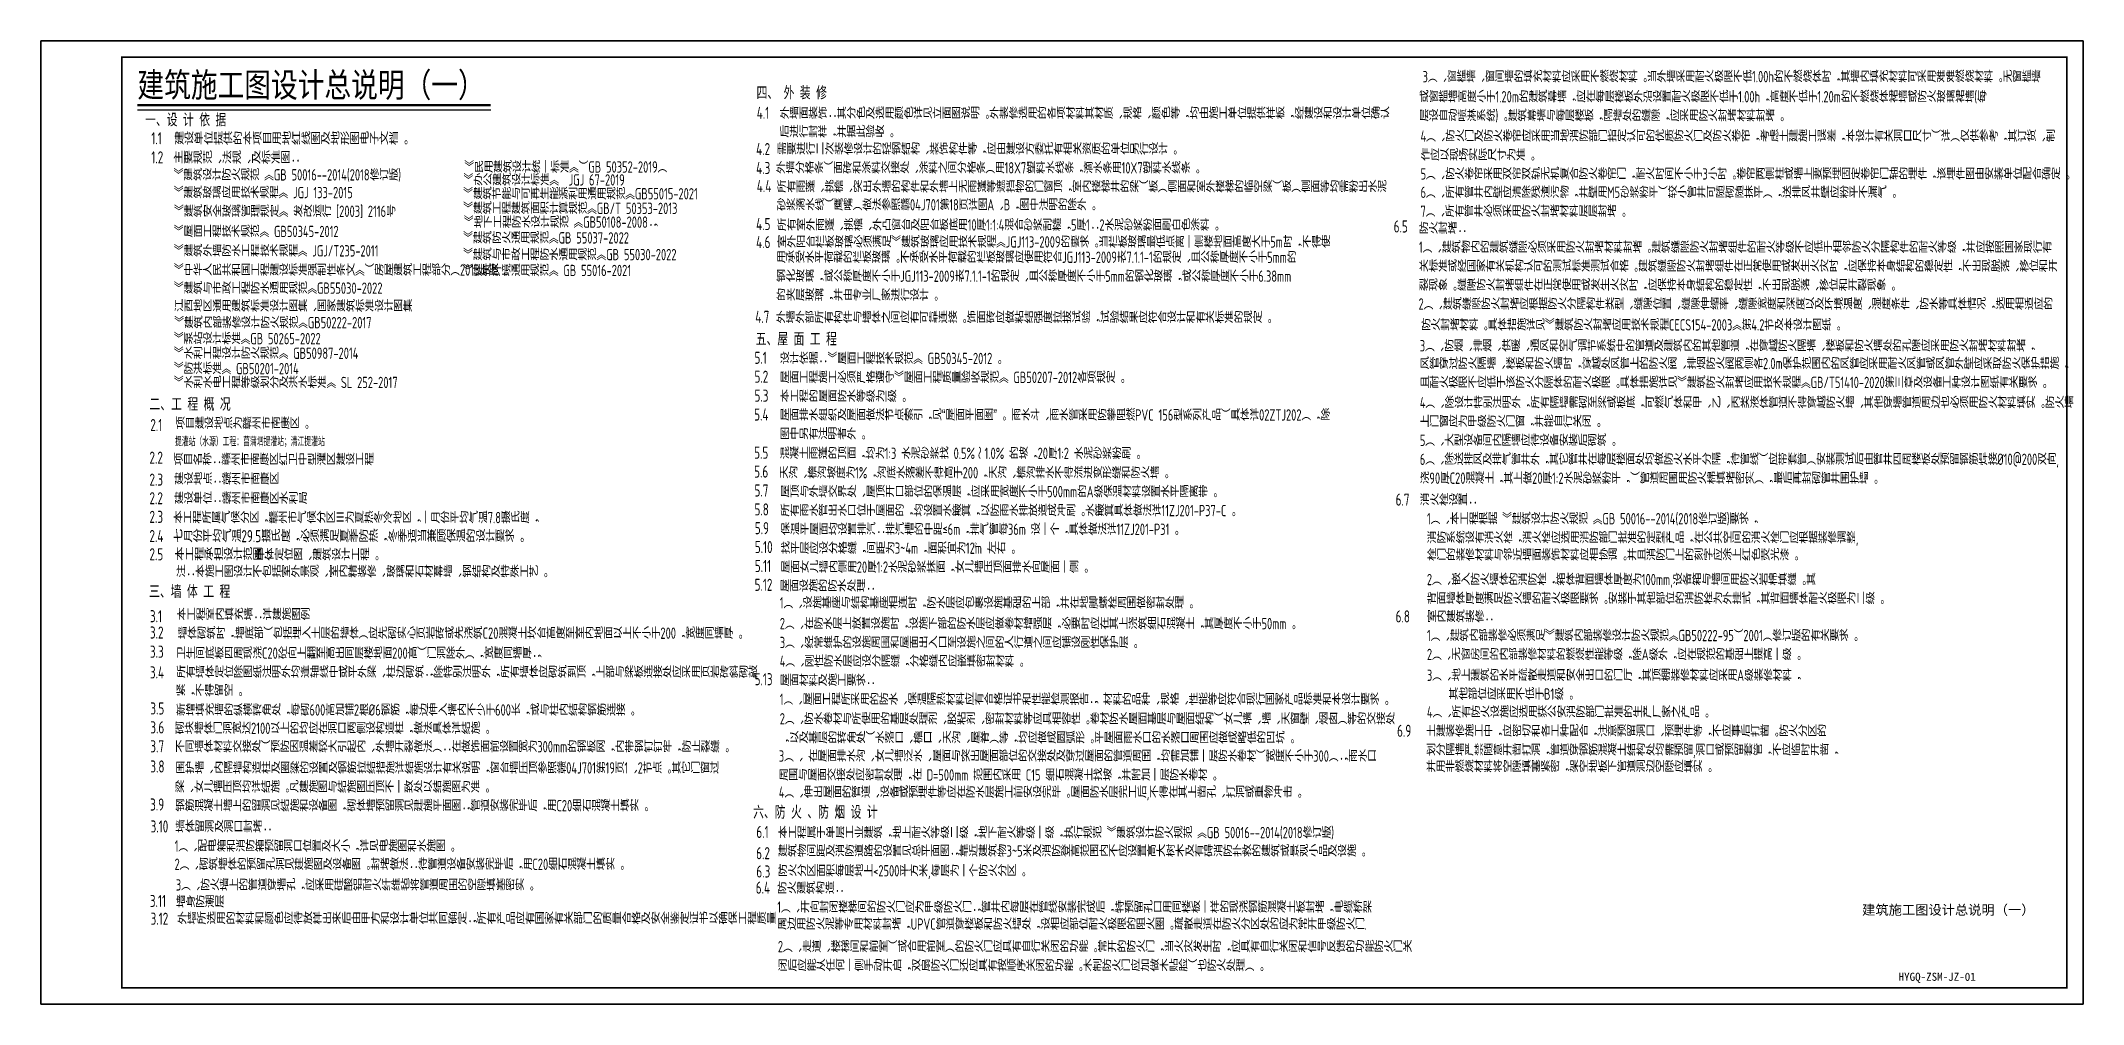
# Model space of a CAD drawing. Header units: millimetres. Extents: x 1742399 to 4898386, y 2481636 to 5226310.
# Drawn here: x 1991283 to 2054283, y 2714384 to 2744084 of the extents above; entities that cross this region are included whole.
import ezdxf

# ---------------------------------------------------------------- set-up
doc = ezdxf.new("R2010")
doc.units = ezdxf.units.MM
doc.header["$LTSCALE"] = 1000
for name, color, linetype in [('PUB_TEXT', 7, 'Continuous'), ('PUB_TITLE', 4, 'Continuous'), ('TEXT', 7, 'Continuous'), ('公用-符号', 3, 'Continuous'), ('图框', 7, 'Continuous')]:
    doc.layers.add(name, color=color, linetype=linetype)
doc.styles.add('-宋体', font='', dxfattribs={"width": 0.8})
doc.styles.add('-黑体', font='', dxfattribs={"width": 0.7})
doc.styles.add('biaotilan', font='', dxfattribs={"width": 0.7})
doc.styles.add('TSSD_Rein', font='TSSDENG', dxfattribs={"width": 0.7, "bigfont": '@1HZTXT'})
doc.styles.get('-宋体').set_extended_font_data('SimSun')
doc.styles.get('-黑体').set_extended_font_data('SimSun')
doc.styles.get('biaotilan').set_extended_font_data('SimSun')

msp = doc.modelspace()

# ---------------------------------------------------------------- texts
at = {"layer": 'PUB_TEXT', "color": 3, "style": '-黑体', "width": 0.7}
for s, p in [('四、 外 装 修', (2013360.4, 2742317.6, 0)), ('一、设 计 依 据', (1994498.4, 2741483.2, 0)), ('五、屋 面 工 程', (2013333.4, 2734726.3, 0)), ('二、工 程 概 况', (1994633.5, 2732716.2, 0)), ('三、墙 体 工 程', (1994621.7, 2726940.1, 0)), ('六、防 火 、防 烟 设 计', (2013255.6, 2720137.5, 0))]:
    msp.add_text(s, height=350, dxfattribs=at).set_placement(p)
at = {"layer": 'TEXT'}
for s, height, style, width, p in [('3）、窗槛墙、窗间墙的填充材料应采用不燃烧材料。当外墙采用耐火极限不低1.00h的不燃烧体时，其墙内填充材料可采用难难燃烧材料。无窗槛墙', 350, 'TSSD_Rein', 0.7, (2033907, 2742806.3, 0)), ('或窗槛墙高度小于1.20m的建筑幕墙，应在每层楼板外沿设置耐火极限不低于1.00h，高度不低于1.20m的不燃烧体裙墙或防火玻璃裙墙(每', 350, 'TSSD_Rein', 0.7, (2033801.7, 2742187, 0)), ('外墙面装饰：其分色及选用颜色详见立面图说明。外装修选用的各项材料其材质、规格、颜色等，均由施工单位提供样板，经建设和设计单位确认', 350, 'TSSD_Rein', 0.7, (2014074.8, 2741678.3, 0)), ('层设自动喷淋系统)。建筑幕墙与每层楼板，隔墙处的缝隙，应采用防火封堵材料封堵。', 350, 'TSSD_Rein', 0.7, (2033801.7, 2741603.7, 0)), ('后进行封样，并据此验收。', 350, 'TSSD_Rein', 0.7, (2014070.7, 2741108.2, 0)), ('4）、防火门及防火卷帘应采用当地消防部门指定认可的优质防火门及防火卷帘，考虑土建施工误差，本设计有关洞口尺寸（详）仅供参考，其订货、制', 350, 'TSSD_Rein', 0.7, (2033843.3, 2740973.9, 0)), ('需要进行二次装修设计的轻钢结构、装饰构件等，应由建设方委托有相关资质的单位另行设计。', 350, 'TSSD_Rein', 0.7, (2013989.7, 2740577.6, 0)), ('作应以现场实际尺寸为准。', 350, 'TSSD_Rein', 0.7, (2033843.3, 2740390.6, 0)), (' 《建筑设计防火规范 》GB 50016--2014(2018修订版)', 350, 'TSSD_Rein', 0.7, (1995233.2, 2739778.4, 0)), (' 《建筑设计防火规范 》GB 50016--2014(2018修订版)', 350, 'TSSD_Rein', 0.7, (1995233.2, 2739778.4, 0)), ('《办公建筑设计标准》  JGJ 67-2019', 350, 'TSSD_Rein', 0.7, (2004325.1, 2739622.1, 0)), (' 《民用建筑设计统一标准》（GB 50352-2019）', 350, 'TSSD_Rein', 0.7, (2004200.7, 2740020.4, 0)), (' 外墙分格条（面砖和涂料交接处、涂料之间分格条）用18X7塑料水线条，滴水条用10X7塑料水线条。', 350, 'TSSD_Rein', 0.7, (2013806.7, 2739994.3, 0)), ('5）、防火卷帘采用双帘双轨无机复合防火卷帘门，耐火时间不小于3小时。卷帘两侧柱或墙上要预埋固定卷帘门轴的埋件，该埋件图由安装单位配合确定。', 350, 'TSSD_Rein', 0.7, (2033843.3, 2739807.2, 0)), ('《建筑玻璃应用技术规程》 JGJ 133-2015 ', 350, 'TSSD_Rein', 0.7, (1995384.6, 2739231.5, 0)), ('《建筑玻璃应用技术规程》 JGJ 133-2015 ', 350, 'TSSD_Rein', 0.7, (1995384.6, 2739231.5, 0)), ('《建筑节能与可再生能源利用通用规范》GB55015-2021', 350, 'TSSD_Rein', 0.7, (2004315.9, 2739195.4, 0)), ('砂浆滴水线（鹰嘴）做法参照赣04J701第18页详图A、B，图中注明的除外。', 350, 'TSSD_Rein', 0.7, (2013976.9, 2738855.5, 0)), ('所有雨蓬、挑檐、突出外墙的构件和外墙上无雨蓬等遮挡物的门窗顶，室内楼梯井的梁（板）侧面和室外楼梯的临空梁（板）侧面等均需粉出水泥', 350, 'TSSD_Rein', 0.7, (2013983.7, 2739412.3, 0)), ('6）、所有管井内壁应清除残渣污物，井壁用M5砂浆粉平（较小管井可随砌随抹平），送排风井壁应粉平不漏气。', 350, 'TSSD_Rein', 0.7, (2033843.3, 2739240.1, 0)), ('《建筑安全玻璃管理规定》 发改运行 [2003] 2116号', 350, 'TSSD_Rein', 0.7, (1995393.4, 2738654.3, 0)), ('《建筑安全玻璃管理规定》 发改运行 [2003] 2116号', 350, 'TSSD_Rein', 0.7, (1995393.4, 2738654.3, 0)), ('《建筑工程建筑面积计算规范》GB/T 50353-2013', 350, 'TSSD_Rein', 0.7, (2004315.9, 2738744.9, 0)), ('所有室外雨蓬、挑檐、外凸窗台及阳台板底用10厚1:1:4混合砂浆刮糙，5厚1：2水泥砂浆粉面刷白色涂料。 ', 350, 'TSSD_Rein', 0.7, (2013990.9, 2738232.1, 0)), ('7）、所有管井必须采用防火封堵材料层层封堵。', 350, 'TSSD_Rein', 0.7, (2033843.3, 2738656.7, 0)), ('《屋面工程技术规范》 GB50345-2012', 350, 'TSSD_Rein', 0.7, (1995386.6, 2738032.1, 0)), ('《屋面工程技术规范》 GB50345-2012', 350, 'TSSD_Rein', 0.7, (1995386.6, 2738032.1, 0)), ('室外阳台栏板玻璃必须满足《建筑玻璃应用技术规程》JGJ113-2009的要求。当栏板玻璃最低点离一侧楼地面高度大于5m时，不得使', 350, 'TSSD_Rein', 0.7, (2013990.9, 2737710.2, 0)), ('防火封堵：', 350, 'TSSD_Rein', 0.7, (2033792.9, 2738129.8, 0)), ('《建筑外墙防水工程技术规程》 JGJ/T235-2011', 350, 'TSSD_Rein', 0.7, (1995390.9, 2737434.9, 0)), ('《建筑外墙防水工程技术规程》 JGJ/T235-2011', 350, 'TSSD_Rein', 0.7, (1995390.9, 2737434.9, 0)), ('用承受水平荷载的栏板玻璃。不承受水平荷载的栏板玻璃应使用符合JGJ113-2009表7.1.1-1的规定、且公称厚度不小于5mm的', 350, 'TSSD_Rein', 0.7, (2013965.6, 2737237.1, 0)), ('1）、建筑物内的建筑缝隙必须采用防火封堵材料封堵。建筑缝隙防火封堵组件的耐火等级不应低于相邻防火分隔构件的耐火等级，并应按照国家现行有', 350, 'TSSD_Rein', 0.7, (2033792.9, 2737546.4, 0)), ('关标准或经国家有关机构认可的测试标准测试合格。建筑缝隙防火封堵组件在正常使用或发生火灾时，应保持本身结构的稳定性，不出现脱落、移位和开', 350, 'TSSD_Rein', 0.7, (2033792.9, 2736963.1, 0)), ('《中华人民共和国工程建设标准强制性条文》（房屋建筑工程部分）2013年版。', 350, 'TSSD_Rein', 0.7, (1995390.9, 2736844.7, 0)), ('《中华人民共和国工程建设标准强制性条文》（房屋建筑工程部分）2013年版。', 350, 'TSSD_Rein', 0.7, (1995390.9, 2736844.7, 0)), ('钢化玻璃，或公称厚度不小于JGJ113-2009表7.1.1-1的规定、且公称厚度不小于5mm的钢化玻璃，或公称厚度不小于6.38mm', 350, 'TSSD_Rein', 0.7, (2013965.6, 2736653.8, 0)), ('裂现象。缝隙防火封堵组件在正常使用或发生火灾时，应保持本身结构的稳定性，不出现脱落、移位和开裂现象。', 350, 'TSSD_Rein', 0.7, (2033792.9, 2736379.8, 0)), ('江西地区通用建筑标准设计图集、国家建筑标准设计图集', 350, 'TSSD_Rein', 0.7, (1995390.9, 2735734.7, 0)), ('江西地区通用建筑标准设计图集、国家建筑标准设计图集', 350, 'TSSD_Rein', 0.7, (1995390.9, 2735734.7, 0)), ('的夹层玻璃，并由专业厂家进行设计。', 350, 'TSSD_Rein', 0.7, (2013965.6, 2736070.5, 0)), ('2）、建筑缝隙防火封堵应根据防火分隔构件类型、缝隙位置、缝隙伸缩率、缝隙宽度和深度以及环境温度、湿度条件、防水等具体情况，选用相适应的', 350, 'TSSD_Rein', 0.7, (2033782.2, 2735796.8, 0)), ('《建筑内部装修设计防火规范》GB50222-2017', 350, 'TSSD_Rein', 0.7, (1995402.2, 2735221.8, 0)), ('外墙外部所有构件与墙体之间应有可靠连接。饰面砖应做粘结强度拉拔试验，试验结果应符合设计和有关标准的规定。', 350, 'TSSD_Rein', 0.7, (2013962.5, 2735381.9, 0)), ('防火封堵材料。具体措施详见《建筑防火封堵应用技术规程CECS154-2003》第4.2节及本设计图纸。', 350, 'TSSD_Rein', 0.7, (2033861.2, 2735152.1, 0)), ('3）、防烟、排烟、供暖、通风和空气调节系统中的管道及建筑内的其他管道，在穿越防火隔墙、楼板和防火墙处的孔隙应采用防火封堵材料封堵，', 350, 'TSSD_Rein', 0.7, (2033821.3, 2734508.5, 0)), ('设计依据：《屋面工程技术规范》 GB50345-2012。', 350, 'TSSD_Rein', 0.7, (2014079.8, 2734116.9, 0)), ('风管穿过防火隔墙、楼板和防火墙时，穿越处风管上的防火阀、排烟防火阀两侧各2.0m保护范围内的风管应采用耐火风管或风管外壁应采取防火保护措施，', 350, 'TSSD_Rein', 0.7, (2033821.3, 2733961.4, 0)), ('屋面工程施工必须严格遵守《屋面工程质量验收规范》 GB50207-2012各项规定。', 350, 'TSSD_Rein', 0.7, (2014079.8, 2733533.5, 0)), ('且耐火极限不应低于该防火分隔体的耐火极限。具体措施详见《建筑防火封堵应用技术规程》GB/T51410-2020第三章及设备工种设计图纸有关要求。', 350, 'TSSD_Rein', 0.7, (2033821.3, 2733378.1, 0)), ('本工程的屋面防水等级为I级。', 350, 'TSSD_Rein', 0.7, (2014079.8, 2732950.2, 0)), ('4）、除设计特别注明外，所有隔墙需砌至梁或板底，可燃气体和甲、乙、丙类液体管道不得穿越防火墙、其他穿墙管道周边也必须用防火材料填实。防火墙', 350, 'TSSD_Rein', 0.7, (2033821.3, 2732758.5, 0)), ('项目建设地点为赣州市南康区。', 350, 'TSSD_Rein', 0.7, (1995436.6, 2732118.7, 0)), ('屋面排水组织及屋面做法节点索引，见“屋面平面图”。 雨水斗、雨水管采用防攀阻燃PVC 156型系列产品（具体详02ZTJ202），除', 350, 'TSSD_Rein', 0.7, (2014079.8, 2732375.6, 0)), ('上门窗应为甲级防火门窗，并能自行关闭。', 350, 'TSSD_Rein', 0.7, (2033821.3, 2732175.1, 0)), ('提灌站（水源）工程：菖蒲垇提灌站；清江提灌站', 250, '-宋体', 0.6, (1995422.3, 2731614.3, 0)), ('图中另有注明者外。', 350, 'TSSD_Rein', 0.7, (2014079.8, 2731792.3, 0)), ('5）、大型设备间内隔墙应待设备安装后砌筑。', 350, 'TSSD_Rein', 0.7, (2033821.3, 2731591.8, 0)), ('混凝土雨蓬的顶面，均为1:3 水泥砂浆找 0.5%%%～1.0%%% 的坡，20厚1:2 水泥砂浆粉刷。', 350, 'TSSD_Rein', 0.7, (2014079.8, 2731192.1, 0)), ('6）、除送排风及排气管井外，其它管井在每层楼面处均做防火水平分隔，待管线（应带套管）安装测试后由管井四周楼板处预留钢筋焊接%%C10@200双向,', 350, 'TSSD_Rein', 0.7, (2033821.3, 2731008.5, 0)), ('天沟、檐沟坡度为1%%%，沟底水落差不得高于200，天沟、檐沟排水不得流进变形缝和防火墙。', 350, 'TSSD_Rein', 0.7, (2014047.6, 2730593.8, 0)), ('浇90厚C20混凝土，其上做20厚1:2水泥砂浆粉平，（管道周围用防火棉填堵密实），最后再封砌管井围护墙。', 350, 'TSSD_Rein', 0.7, (2033821.3, 2730425.1, 0)), ('所有雨水管出水口位于屋面的，均设置水簸箕，以防雨水排放造成冲刷。水簸箕具体做法详11ZJ201-P37-C。', 350, 'TSSD_Rein', 0.7, (2014089.6, 2729427.1, 0)), ('屋顶与外墙交界处、屋顶开口部位的保温层，应采用宽度不小于500mm的A级保温材料设置水平隔离带。', 350, 'TSSD_Rein', 0.7, (2014089.6, 2730010.5, 0)), ('消火栓设置：', 350, 'TSSD_Rein', 0.7, (2033823.9, 2729758.7, 0)), ('保温平屋面均设置排汽：排汽槽的中距≤6m，排气管每36m 设一个，具体做法详11ZJ201-P31。', 350, 'TSSD_Rein', 0.7, (2014099.7, 2728850.5, 0)), ('1）、本工程根据 《建筑设计防火规范 》GB 50016--2014(2018修订版)要求，', 350, 'TSSD_Rein', 0.7, (2034039.9, 2729175.4, 0)), ('找平层应设分格缝，间距为3~4m，面积宜为12m 左右。', 350, 'TSSD_Rein', 0.7, (2014099.7, 2728267.2, 0)), ('消防系统设有消火栓，消火栓应选用消防部门批准的定型产品，在公共空间的消火栓门应根据装修调整,', 350, 'TSSD_Rein', 0.7, (2034039.9, 2728592.1, 0)), ('注：本施工图设计不包括室外景观、室内精装修、玻璃和石材幕墙、钢结构及特殊工艺。', 350, 'TSSD_Rein', 0.7, (1995456.9, 2727545.9, 0)), ('屋面女儿墙内侧用20厚1:2水泥砂浆抹面，女儿墙压顶面排水向屋面一侧。', 350, 'TSSD_Rein', 0.7, (2014099.7, 2727683.8, 0)), ('栓门的装修材料与邻近墙面装饰材料应相协调。并且消防门上的刻字应涂上红色荧光漆。', 350, 'TSSD_Rein', 0.7, (2034039.9, 2728061.3, 0)), ('屋面设施的防水处理：', 350, 'TSSD_Rein', 0.7, (2014077.3, 2727102.9, 0)), ('2）、嵌入防火墙体的消防栓，箱体背面墙体厚度为100mm,设备箱与墙间用防火岩棉填缝。其', 350, 'TSSD_Rein', 0.7, (2034039.9, 2727301, 0)), ('1）、设施基座与结构基座相连时，防水层应包裹设施基础的上部，并在地脚螺栓周围做密封处理。', 350, 'TSSD_Rein', 0.7, (2014077.3, 2726583.6, 0)), ('背面墙体厚度满足防火墙的耐火极限要求。安装于其他部位的消防栓为外挂式，其背面墙体耐火极限为二级。', 350, 'TSSD_Rein', 0.7, (2034039.9, 2726717.7, 0)), ('本工程室内填充墙：详建施图例', 350, 'TSSD_Rein', 0.7, (1995473.3, 2726224.2, 0)), ('墙体砌筑时，墙底部（包括埋入土层的墙体）应先砌实心页岩砖或先浇筑C20混凝土坎台高度至室内地面以上不小于200，宽度同墙厚。', 350, 'TSSD_Rein', 0.7, (1995502.3, 2725646.9, 0)), ('2）、在防水层上放置设施时，设施下部的防水层应做卷材增强层，必要时应在其上浇筑细石混凝土，其厚度不小于50mm。', 350, 'TSSD_Rein', 0.7, (2014077.3, 2725941.9, 0)), ('室内建筑装修：', 350, 'TSSD_Rein', 0.7, (2034039.9, 2726157.8, 0)), ('卫生间底板四周现浇C20砼向上翻至高出同层楼地面200高（门洞除外），宽度同墙厚；', 350, 'TSSD_Rein', 0.7, (1995459, 2725031.2, 0)), ('3）、经常维护的设施周围和屋面出入口至设施之间的人行道之间应铺设刚性保护层。', 350, 'TSSD_Rein', 0.7, (2014077.3, 2725358.6, 0)), ('1）、建筑内部装修必须满足《建筑内部装修设计防火规范》GB50222-95（2001）修订版的有关要求。', 350, 'TSSD_Rein', 0.7, (2034039.9, 2725574.5, 0)), ('2）、无窗房间的内部装修材料的燃烧性能等级，除A级外，应在规范的基础上提高一级。', 350, 'TSSD_Rein', 0.7, (2034039.9, 2724991.1, 0)), ('所有墙体定位除图纸注明外均逢轴线中或平外梁、柱边砌筑；除特别注明外，所有墙体应砌筑到顶，上部与梁板连接处应采用页岩砖斜砌敲', 350, 'TSSD_Rein', 0.7, (1995459, 2724447.9, 0)), ('4）、刚性防水层应设分隔缝，分格缝内应嵌填密封材料。', 350, 'TSSD_Rein', 0.7, (2014077.3, 2724783.8, 0)), ('紧，不得留空。', 350, 'TSSD_Rein', 0.7, (1995447.9, 2723879.5, 0)), ('屋面材料及施工要求：', 350, 'TSSD_Rein', 0.7, (2014077.3, 2724191.9, 0)), ('3）、地上建筑的水平疏散走道和安全出口的门厅，其顶棚装修材料应采用A级装修材料，', 350, 'TSSD_Rein', 0.7, (2034039.9, 2724349.5, 0)), ('其他部位应采用不低于B1级。', 350, 'TSSD_Rein', 0.7, (2034711.6, 2723770, 0)), ('新增填充墙的纵横转角处，每砌600高加铺2根%%C6钢筋，每边伸入墙内不少于600长，或与柱内结构钢筋连接。', 350, 'TSSD_Rein', 0.7, (1995453.5, 2723279.2, 0)), ('1）、屋面工程所采用的防水、保温隔热材料应有合格证书和性能检测报告； 材料的品种、规格、性能等应符合现行国家产品标准和本设计要求。', 350, 'TSSD_Rein', 0.7, (2014077.3, 2723608.6, 0)), ('4）、所有防火设施应选用获公安消防部门批准的生产厂家之产品。', 350, 'TSSD_Rein', 0.7, (2034039.9, 2723217.2, 0)), ('砌块墙体门洞宽达2100以上的均应在洞口两侧设构造柱，做法具体详结施。', 350, 'TSSD_Rein', 0.7, (1995415.3, 2722714.2, 0)), ('2）、防水卷材与所使用的基层处理剂、胶粘剂、密封材料等应具相容性。卷材防水屋面基层与屋面结构（女儿墙、墙、天窗壁、烟囱）等的交接处', 350, 'TSSD_Rein', 0.7, (2014077.3, 2723007, 0)), ('土建装修施工中，应密切和各工种配合，注意预留洞口、预埋件等，不应事后打凿。防火分区的', 350, 'TSSD_Rein', 0.7, (2034016.8, 2722630.8, 0)), ('不同墙体材料交接处（预防因温差较大引起内、外墙开裂做法）：在做饰面前设置宽为300mm的钢板网，内带钢钉钉牢，防止裂缝。', 350, 'TSSD_Rein', 0.7, (1995424.8, 2722146.7, 0)), ('3）、 在屋面排水沟、女儿墙泛水、屋面与突出屋面部位的交接处及穿过屋面的管道周围，均需加铺一层防水卷材（宽度不小于300）；雨水口', 350, 'TSSD_Rein', 0.7, (2014048.8, 2721858.6, 0)), ('，以及基层的转角处（水落口、檐口、天沟、屋脊）等，均应做成圆弧形。平屋面雨水口的水落口周围应做成略低的凹坑。', 350, 'TSSD_Rein', 0.7, (2014077.3, 2722423.7, 0)), ('划分隔墙严禁随意开凿打洞，管道穿钢筋混凝土结构处均需预留,洞口或预留套管，不应临时开凿，', 350, 'TSSD_Rein', 0.7, (2034016.8, 2722047.5, 0)), ('围护墙、内隔墙构造柱及圈粱的设置及钢筋拉结措施详结施设计有关说明，窗台墙压顶参照赣04J701第19页1、2节点。其它门窗过', 350, 'TSSD_Rein', 0.7, (1995435.2, 2721492.2, 0)), ('周围与屋面交接处应密封处理，在 D=500mm 范围内采用 C15 细石混凝土找坡，并附加一层防水卷材。', 350, 'TSSD_Rein', 0.7, (2014048.8, 2721275.2, 0)), ('并用非燃烧材料将空隙填塞紧密，架空地板下管道洞边空隙应填实。', 350, 'TSSD_Rein', 0.7, (2034016.8, 2721534.5, 0)), ('梁、女儿墙压顶均详结施。凡建施图与结施图压顶不一致处以结施图为准。', 350, 'TSSD_Rein', 0.7, (1995421.5, 2720906.2, 0)), ('4）、伸出屋面的管道、设备或预埋件等应在防水层施工前安设完毕。屋面防水层完工后,不得在其上凿孔、打洞或重物冲击。', 350, 'TSSD_Rein', 0.7, (2014048.8, 2720744.9, 0)), ('钢筋混凝土墙上的留洞见结施和设备图，砌体墙预留洞见建施平面图；管道安装完毕后，用C20细石混凝土填实。', 350, 'TSSD_Rein', 0.7, (1995426.8, 2720328.7, 0)), ('1）、配电箱和消防箱预留洞口位置及大小，详见电施图和水施图。', 350, 'TSSD_Rein', 0.7, (1995411.2, 2719082.7, 0)), ('建筑物间距及消防道路的设置见总平面图；靠近建筑物3~5米及消防登高范围内不应设置高大树木及有碍消防扑救的建筑或景观小品及设施。', 350, 'TSSD_Rein', 0.7, (2014017.7, 2718931.6, 0)), ('2）、砌筑墙体的预留孔洞见建施图及设备图。封堵做法：待管道设备安装完毕后，用C20细石混凝土填实。', 350, 'TSSD_Rein', 0.7, (1995408.2, 2718521.1, 0)), ('防火分区面积每层地上<2500平方米,每层为一个防火分区。', 350, 'TSSD_Rein', 0.7, (2014017.7, 2718320.4, 0)), (' 3）、防火墙上的管道穿墙孔，应采用硅酸铝耐火纤维毡将管道周围的空隙填塞密实。', 350, 'TSSD_Rein', 0.7, (1995300, 2717884.6, 0)), ('防火建筑构造：', 350, 'TSSD_Rein', 0.7, (2013998.8, 2717784.6, 0)), ('2）、走道、楼梯间和前室（或合用前室）的防火门应具有自行关闭的功能。常开的防火门，当火灾发生时，应具有自行关闭和信号反馈的功能防火门关', 350, 'TSSD_Rein', 0.7, (2014019.2, 2715982.5, 0)), ('闭后应能从任何一侧手动开启，双扇防火门还应具有按顺序关闭的功能。木制防火门应加做木贴脸（也防火处理）。', 350, 'TSSD_Rein', 0.7, (2014019.2, 2715399.1, 0))]:
    msp.add_text(s, height=height, dxfattribs=dict(at, style=style, width=width)).set_placement(p)
at = {"layer": 'TEXT', "lineweight": 0, "style": 'TSSD_Rein', "width": 0.7}
for s, height, p in [('4.1', 373.33, (2013367.7, 2741678.4, 0)), ('1.1', 373.33, (1994690.3, 2740893.5, 0)), ('建设单位提供的本项目用地红线图及地形图电子文档。', 373.333, (1995398.8, 2740886.1, 0)), ('1.2', 373.33, (1994690.3, 2740305.2, 0)), ('主要规范、法规、及标准图：', 373.333, (1995369.1, 2740296.5, 0)), ('4.2', 373.33, (2013347.9, 2740561.7, 0)), ('4.3', 373.33, (2013347.9, 2739978.4, 0)), ('4.4', 373.33, (2013367.4, 2739418.5, 0)), ('4.5', 373.33, (2013347.5, 2738248.4, 0)), ('4.6', 373.33, (2013347.5, 2737691.6, 0)), ('6.5', 373.33, (2033015.7, 2738175.2, 0)), ('4.7', 373.33, (2013319.2, 2735387.1, 0)), ('5.1', 373.33, (2013296.8, 2734125.2, 0)), ('5.2', 373.33, (2013296.8, 2733541.9, 0)), ('5.3', 373.33, (2013296.8, 2732958.6, 0)), ('2.1', 373.33, (1994660.2, 2732051.4, 0)), ('5.4', 373.33, (2013286.5, 2732375.2, 0)), ('2.2', 373.33, (1994633.8, 2731045.8)), ('5.5', 373.33, (2013286.5, 2731199.7, 0)), ('2.3', 373.33, (1994633.8, 2730369.6)), ('5.6', 373.33, (2013286.5, 2730616.4, 0)), ('2.2', 373.33, (1994633.8, 2729796)), ('5.7', 373.33, (2013296.6, 2730033.1, 0)), ('5.8', 373.33, (2013296.6, 2729449.7, 0)), ('6.7', 373.33, (2033074.5, 2729752.9, 0)), ('2.3', 373.33, (1994633.8, 2729221.4)), ('5.9', 373.33, (2013306.7, 2728873.1, 0)), ('2.4', 373.33, (1994633.8, 2728631.5)), ('5.10', 373.33, (2013306.7, 2728289.8, 0)), ('2', 139.5, (2020077.4, 2728472.4, 0)), ('2.5', 373.33, (1994633.8, 2728068.4)), ('本工程承担设计范围：', 373.33, (1995409.5, 2728066.4, 0)), ('5.11', 373.33, (2013306.7, 2727706.4, 0)), ('5.12', 373.33, (2013300.1, 2727125.5, 0)), ('3.1', 373.33, (1994648.4, 2726156.9, 0)), ('3.2', 373.33, (1994648.4, 2725654.4, 0)), ('6.8', 373.33, (2033074.5, 2726151.9, 0)), ('3.3', 373.33, (1994648.4, 2725063, 0)), ('3.4', 373.33, (1994648.4, 2724425.1, 0)), ('5.13', 373.33, (2013300.1, 2724214.5, 0)), ('3.5', 373.33, (1994660.7, 2723313.5, 0)), ('3.6', 373.33, (1994660.7, 2722730.1, 0)), ('6.9', 373.33, (2033119.5, 2722625, 0)), ('3.7', 373.33, (1994660.7, 2722146.8, 0)), ('3.8', 373.33, (1994660.7, 2721524.5, 0)), ('3.9', 373.33, (1994653.6, 2720351.4, 0)), ('3.10', 373.33, (1994669.1, 2719675.5, 0)), ('墙体留洞及洞口封堵：', 354.67, (1995430.5, 2719678.2, 0)), ('6.1', 373.33, (2013355, 2719506.6, 0)), ('6.2', 373.33, (2013348.8, 2718851.4, 0)), ('6.3', 373.33, (2013355, 2718286.9, 0)), ('6.4', 373.33, (2013336.1, 2717789.4, 0)), ('3.11', 373.33, (1994646.8, 2717378.2, 0)), ('3.12', 373.33, (1994668.8, 2716830.7, 0)), ('墙身防潮层', 354.67, (1995447.4, 2717364.3, 0)), ('外墙所选用的材料和颜色应待放样出来后由甲方和设计单位共同确定；所有产品应有国家有关部门的质量合格及安全鉴定证书以确保工程质量。', 354.667, (1995490.9, 2716849.8, 0))]:
    msp.add_text(s, height=height, dxfattribs=at).set_placement(p)
at = {"layer": 'TEXT', "color": 7, "style": 'TSSD_Rein', "width": 0.7}
for s, p in [('《地下工程防水设计规范 》GB50108-2008；', (2004335.1, 2738320, 0)), ('周边用防火泥等专用材料封堵，UPVC管道穿楼板和防火墙处，设相应部位耐火极限的阻火圈。疏散走道在防火分区处的应为常开甲级防火门.', (2013998.8, 2716677.2, 0))]:
    msp.add_text(s, height=350, dxfattribs=at).set_placement(p)
at = {"layer": 'TEXT', "color": 1, "style": 'TSSD_Rein', "width": 0.7}
for s, p in [('《建筑防火通用规范》GB 55037-2022', (2004312.7, 2737834.9, 0)), ('《建筑与市政工程防水通用规范》GB 55030-2022', (2004312.7, 2737319.4, 0)), ('《建筑环境通用规范》 GB 55016-2021', (2004312.7, 2736829.6, 0)), ('《建筑与市政工程防水通用规范》GB55030-2022', (1995390.9, 2736284.3, 0)), ('《泵站设计标准》GB 50265-2022', (1995390.9, 2734728.2, 0)), ('《水利工程设计防火规范》 GB50987-2014', (1995390.9, 2734278, 0)), ('《防洪标准》 GB50201-2014', (1995390.9, 2733804.6, 0)), ('《水利水电工程等级划分及洪水标准》 SL 252-2017', (1995390.9, 2733376.9, 0)), ('项目名称：赣州市南康区红卫中型灌区建设工程', (1995380.1, 2731001.9, 0)), ('建设地点：赣州市南康区', (1995392.5, 2730403.4, 0)), ('建设单位：赣州市南康区水利局', (1995392.5, 2729805.9, 0)), ('本工程所属气候分区，赣州市气候分区Ⅲ为夏热冬冷地区，一月份平均气温7.8摄氏度，', (1995366, 2729210.1, 0)), ('单体定位图、建筑设计工程。', (1997893, 2728067.2, 0)), ('本工程属于单层工业建筑，地上耐火等级二级，地下耐火等级一级，执行规范 《建筑设计防火规范 》GB 50016--2014(2018修订版)', (2014017.7, 2719499.3, 0)), ('1）、开向封闭楼梯间的防火门应为甲级防火门；管井内每层在管线安装完成后，特预留孔口用同楼板一样的现浇钢筋混凝土板封堵，电缆桥架', (2013998.8, 2717200.5, 0))]:
    msp.add_text(s, height=350, dxfattribs=at).set_placement(p)
at = {"layer": 'TEXT', "color": 1, "lineweight": 0, "style": 'TSSD_Rein', "width": 0.7}
msp.add_text('七月份平均气温29.5摄氏度，必须满足夏季防热，冬季适当兼顾保温的设计要求。', height=373.333, dxfattribs=at).set_placement((1995366, 2728626.8, 0))
at = {"layer": '公用-符号', "color": 7, "style": '-宋体', "width": 0.8}
msp.add_text('建筑施工图设计总说明（一）', height=755.274, dxfattribs=at).set_placement((1994261.9, 2742349.1))
at = {"layer": '图框', "style": 'biaotilan'}
for s, height, p in [('建筑施工图设计总说明（一）', 300, (2047464, 2717139.5)), ('HYGQ-ZSM-JZ-01', 250, (2048589.3, 2715102.4))]:
    msp.add_text(s, height=height, dxfattribs=at).set_placement(p)

# ---------------------------------------------------------------- blocks, each defined once
blk = doc.blocks.new('HAY JZA3 1 2')
blk.add_lwpolyline([(-100025, -403417), (-37025, -403417), (-37025, -433117), (-100025, -433117), (-100025, -403417)])
at = {"lineweight": -3, "const_width": 50}
blk.add_lwpolyline([(-97525, -403917), (-37525, -403917), (-37525, -432617), (-97525, -432617), (-97525, -403917)], dxfattribs=at)
at = {"layer": 'PUB_TITLE'}
for p, q in [((-37025, -433117), (-37025, -403417)), ((-100025, -433117), (-37025, -433117))]:
    blk.add_line(p, q, dxfattribs=at)

# ---------------------------------------------------------------- linework, layer by layer
at = {"layer": 'PUB_TITLE'}
msp.add_line((2054283.1, 2744083.9), (1991283.1, 2744083.9), dxfattribs=at)
msp.add_lwpolyline([(1991283.1, 2714383.9), (2054283.1, 2714383.9), (2054283.1, 2744083.9), (1991283.1, 2744083.9)], close=True, dxfattribs=at)
at = {"layer": '公用-符号', "const_width": 70}
msp.add_lwpolyline([(1994261.9, 2742099.4), (2005162.3, 2742099.4)], dxfattribs=at)
at = {"layer": '公用-符号'}
msp.add_lwpolyline([(1994261.9, 2741959.4), (2005162.3, 2741959.4)], dxfattribs=at)

# ---------------------------------------------------------------- block references
msp.add_blockref('HAY JZA3 1 2', (2091308.5, 3147500.7))

msp.set_redraw_order([(e.dxf.handle, doc.entitydb.next_handle()) for e in msp.query("TEXT MTEXT ATTDEF DIMENSION ARC_DIMENSION")])  # texts and dimensions are drawn at this point

doc.saveas('drawing.dxf')
